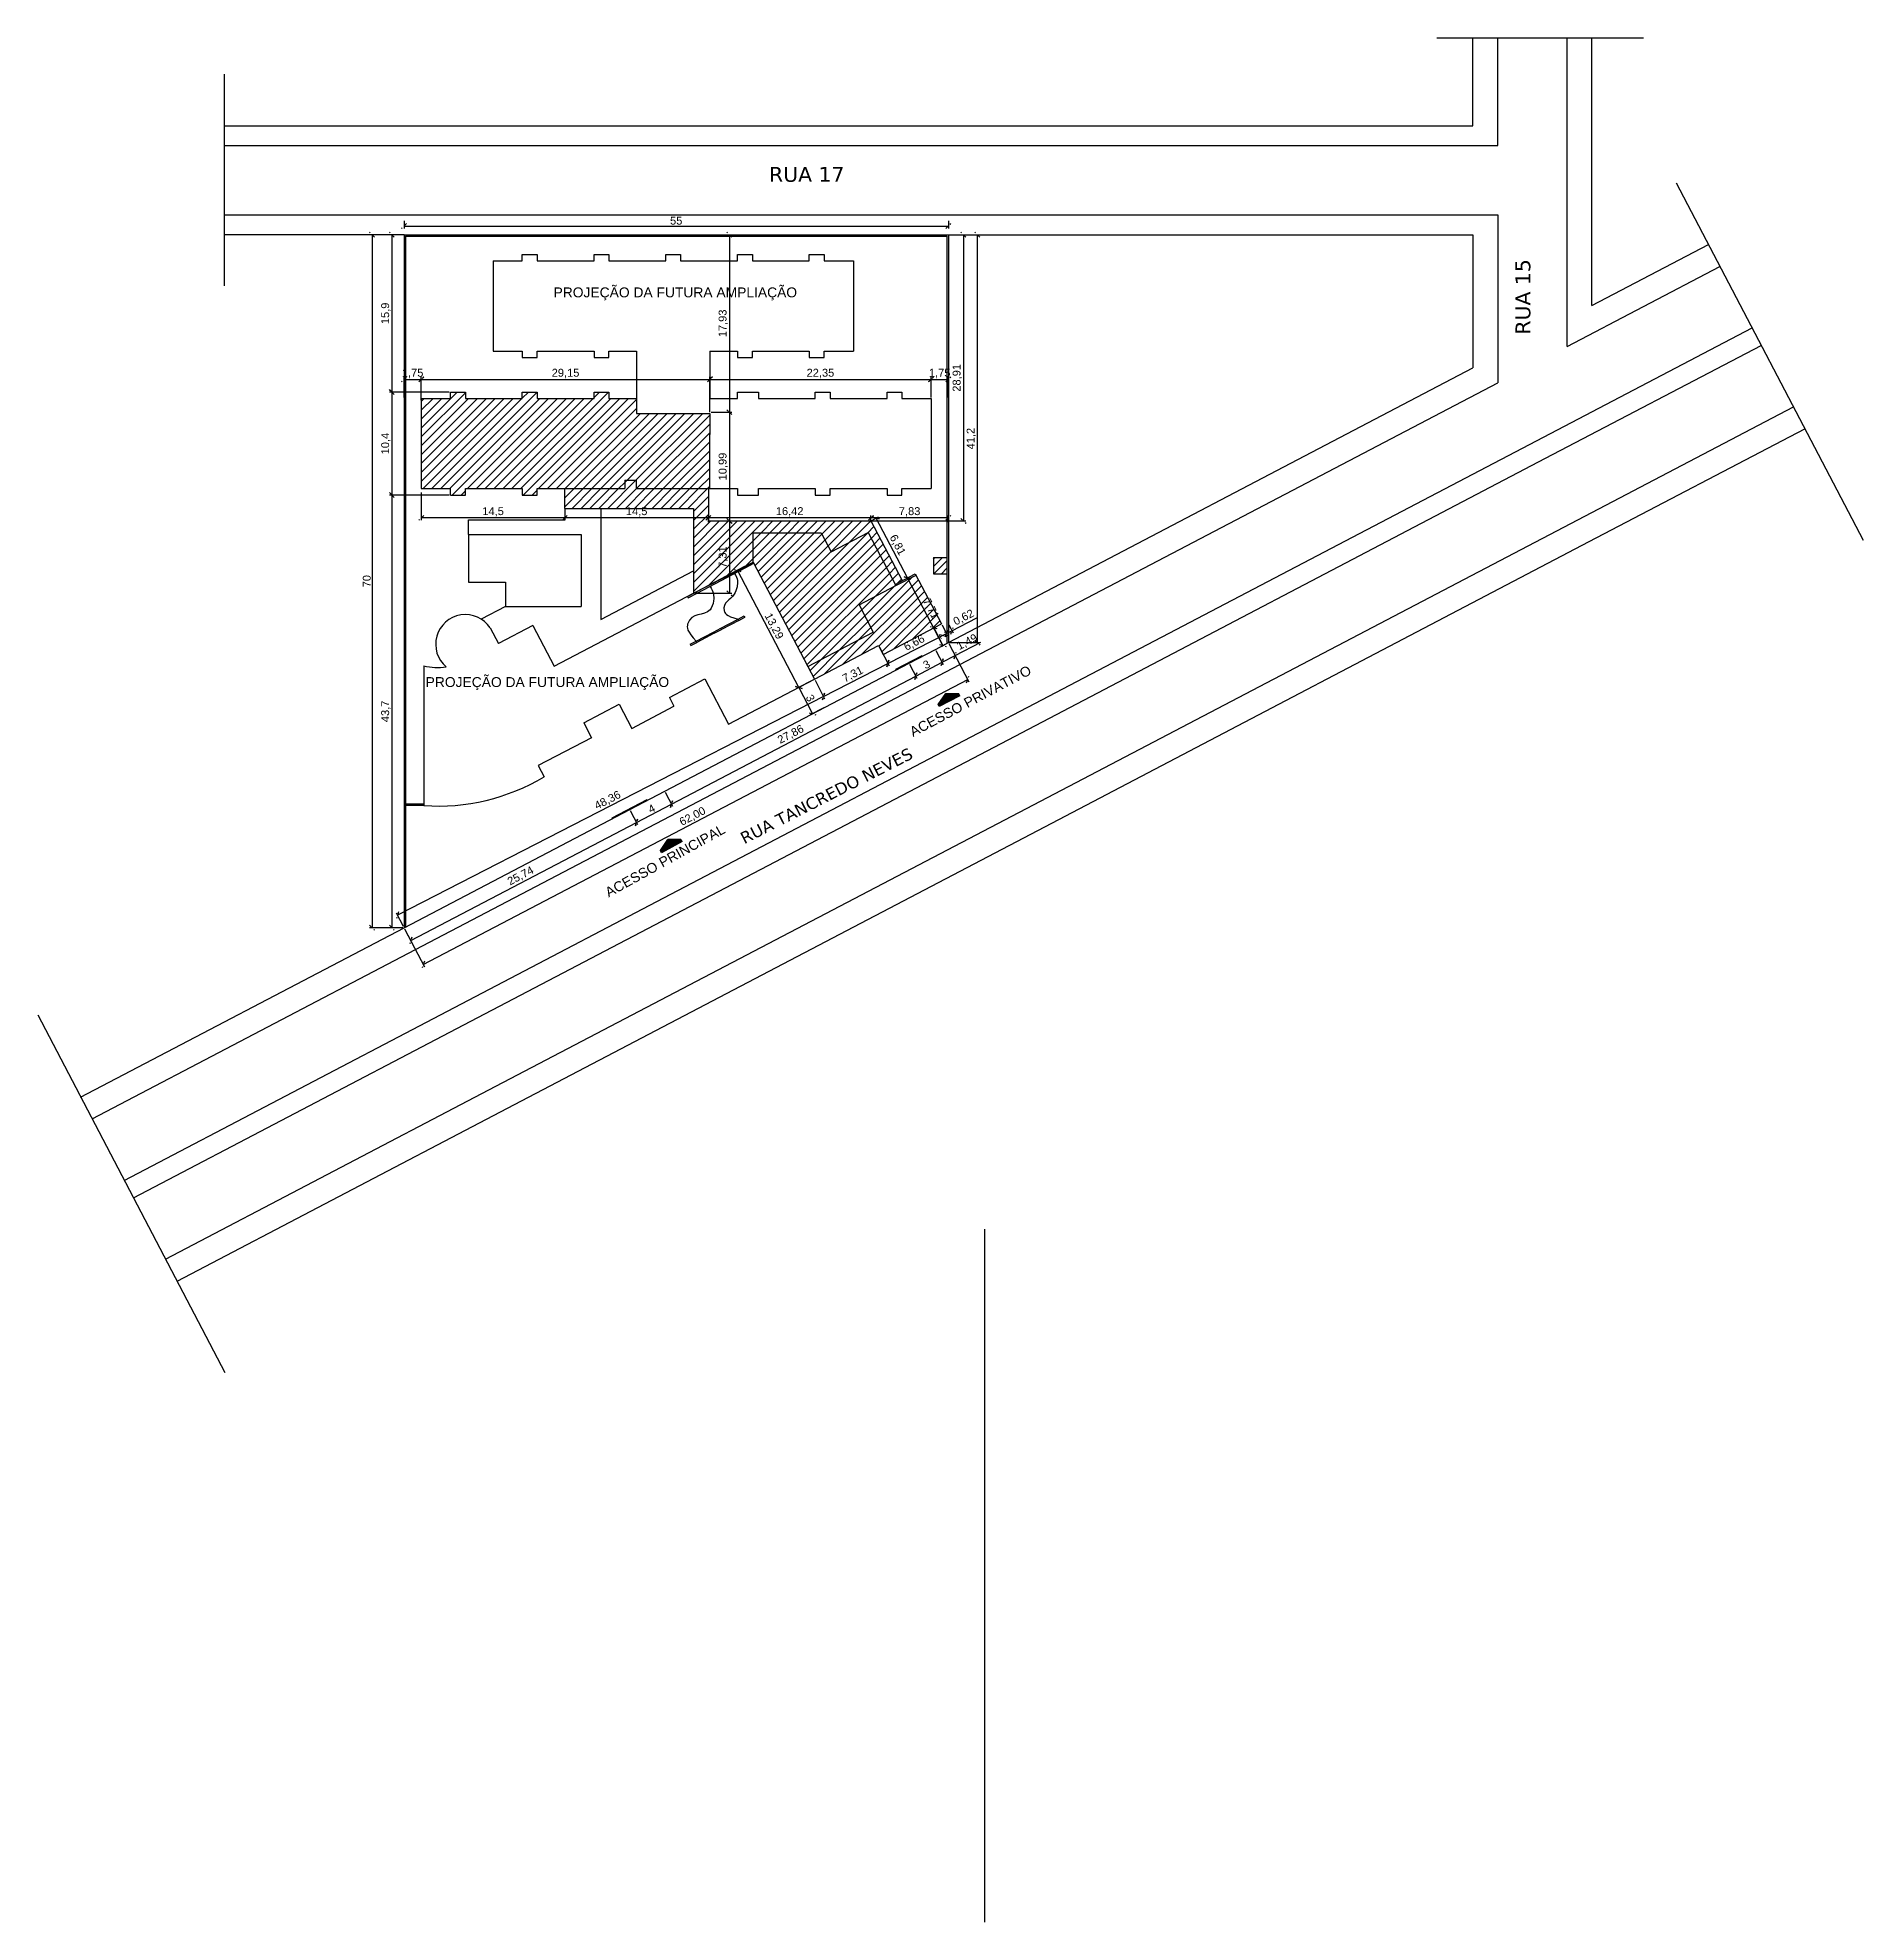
# Model space of a CAD drawing. Header units: millimetres. Extents: x 562 to 1062, y -27 to 300.
# Drawn here: x 578.6 to 763.1, y -26.6 to 163.8 of the extents above; entities that cross this region are included whole.
import ezdxf

# ---------------------------------------------------------------- set-up
doc = ezdxf.new("R2010")
doc.units = ezdxf.units.MM
doc.header["$LTSCALE"] = 0.04
doc.linetypes.add('ACAD_ISO03W100', pattern=[30, 12, -18])
for name, color, linetype in [('01', 1, 'Continuous'), ('02', 2, 'Continuous'), ('05', 5, 'Continuous'), ('1', 1, 'Continuous'), ('BAN', 11, 'Continuous'), ('CALCADA', 4, 'Continuous'), ('esqu', 3, 'Continuous'), ('RUAS', 5, 'Continuous'), ('TEXTO', 2, 'Continuous'), ('TRACEJADO', 7, 'ACAD_ISO03W100'), ('VEGET', 3, 'Continuous')]:
    doc.layers.add(name, color=color, linetype=linetype)
doc.styles.get("Standard").update_dxf_attribs({"font": 'arial.ttf'})
doc.dimstyles.new('ISO-25', dxfattribs={"dimscale": 0.03, "dimtxt": 4, "dimasz": 2.5, "dimexe": 1.25, "dimexo": 0.625, "dimtad": 1, "dimtxsty": 'Standard', "dimblk": 'OBLIQUE', "dimcen": 2.5, "dimadec": 3, "dimazin": 0, "dimtfac": 1, "dimtmove": 0, "dimatfit": 3, "dimldrblk": 'OBLIQUE', "dimfxl": 1, "dimarcsym": 0})

msp = doc.modelspace()

# ---------------------------------------------------------------- texts
at = {"layer": '01', "char_height": 1, "attachment_point": 1}
for s, insert, rotation in [('ACESSO PRIVATIVO', (666.596, 94.049), 28), ('ACESSO PRINCIPAL', (635.832, 77.825), 29)]:
    msp.add_mtext(s, dxfattribs=dict(at, insert=insert, rotation=rotation))
at = {"layer": 'BAN', "char_height": 1, "attachment_point": 1}
for insert in [(630.749, 138.581), (617.825, 99.221)]:
    msp.add_mtext('PROJEÇÃO DA FUTURA AMPLIAÇÃO', dxfattribs=dict(at, insert=insert))
at = {"layer": 'TEXTO', "insert": (652.522, 150.75), "char_height": 1.5, "width": 33.0293, "attachment_point": 1}
msp.add_mtext('{\\fVerdana|b0|i0|c0|p34;RUA 17}', dxfattribs=at)
at = {"layer": 'TEXTO', "width": 33.0293, "attachment_point": 1}
for s, insert, char_height, rotation in [('{\\fVerdana|b0|i0|c0|p34;RUA 15}', (727.931, 133.822), 1.5, 90), ('{\\fVerdana|b0|i0|c0|p34;RUA TANCREDO NEVES}', (649.465, 83.399), 1.2, 27)]:
    msp.add_mtext(s, dxfattribs=dict(at, insert=insert, char_height=char_height, rotation=rotation))

# ---------------------------------------------------------------- blocks, each defined once
blk = doc.blocks.new('_Oblique')
at = {"layer": 'TRACEJADO', "color": 0, "lineweight": -2}
blk.add_line((-0.5, -0.5), (0.5, 0.5), dxfattribs=at)
blk = doc.blocks.new('*D383')
at = {"layer": '01', "color": 0, "lineweight": -2}
for p, q in [((615.64, 145.32), (615.64, 144.53)), ((615.64, 144.78), (670.64, 144.78)), ((670.64, 145.32), (670.64, 144.53))]:
    blk.add_line(p, q, dxfattribs=at)
at = {"layer": 'Defpoints', "color": 0}
for p in [(615.64, 145.44), (670.64, 145.44), (670.64, 144.78)]:
    blk.add_point(p, dxfattribs=at)
at = {"layer": '01', "color": 0, "lineweight": -2, "xscale": 0.5, "yscale": 0.5, "zscale": 0.5, "rotation": 180}
blk.add_blockref('_Oblique', (615.64, 144.78), dxfattribs=at)
at = {"layer": '01', "color": 0, "lineweight": -2, "xscale": 0.5, "yscale": 0.5, "zscale": 0.5}
blk.add_blockref('_Oblique', (670.64, 144.78), dxfattribs=at)
at = {"layer": '01', "color": 0, "insert": (643.14, 145.32), "char_height": 0.8, "attachment_point": 5}
blk.add_mtext('55', dxfattribs=at)
blk = doc.blocks.new('*D384')
at = {"layer": '01', "color": 0, "lineweight": -2}
for p, q in [((615.64, 127.48), (615.64, 129.54)), ((617.39, 127.19), (617.39, 129.54)), ((615.64, 129.29), (617.39, 129.29))]:
    blk.add_line(p, q, dxfattribs=at)
at = {"layer": 'Defpoints', "color": 0}
for p in [(617.39, 129.29), (615.64, 127.36), (617.39, 127.07)]:
    blk.add_point(p, dxfattribs=at)
at = {"layer": '01', "color": 0, "lineweight": -2, "xscale": 0.5, "yscale": 0.5, "zscale": 0.5, "rotation": 180}
blk.add_blockref('_Oblique', (615.64, 129.29), dxfattribs=at)
at = {"layer": '01', "color": 0, "lineweight": -2, "xscale": 0.5, "yscale": 0.5, "zscale": 0.5}
blk.add_blockref('_Oblique', (617.39, 129.29), dxfattribs=at)
at = {"layer": '01', "color": 0, "insert": (616.51, 129.89), "char_height": 0.8, "attachment_point": 5}
blk.add_mtext('1,75', dxfattribs=at)
blk = doc.blocks.new('*D385')
at = {"layer": '01', "color": 0, "lineweight": -2}
for p, q in [((617.39, 127.19), (617.39, 129.54)), ((646.54, 125.98), (646.54, 129.54)), ((617.39, 129.29), (646.54, 129.29))]:
    blk.add_line(p, q, dxfattribs=at)
at = {"layer": 'Defpoints', "color": 0}
for p in [(646.54, 129.29), (617.39, 127.07), (646.54, 125.86)]:
    blk.add_point(p, dxfattribs=at)
at = {"layer": '01', "color": 0, "lineweight": -2, "xscale": 0.5, "yscale": 0.5, "zscale": 0.5, "rotation": 180}
blk.add_blockref('_Oblique', (617.39, 129.29), dxfattribs=at)
at = {"layer": '01', "color": 0, "lineweight": -2, "xscale": 0.5, "yscale": 0.5, "zscale": 0.5}
blk.add_blockref('_Oblique', (646.54, 129.29), dxfattribs=at)
at = {"layer": '01', "color": 0, "insert": (631.96, 129.89), "char_height": 0.8, "attachment_point": 5}
blk.add_mtext('29,15', dxfattribs=at)
blk = doc.blocks.new('*D386')
at = {"layer": '01', "color": 0, "lineweight": -2}
for p, q in [((646.54, 125.98), (646.54, 129.54)), ((668.89, 127.48), (668.89, 129.54)), ((646.54, 129.29), (668.89, 129.29))]:
    blk.add_line(p, q, dxfattribs=at)
at = {"layer": 'Defpoints', "color": 0}
for p in [(668.89, 129.29), (646.54, 125.86), (668.89, 127.36)]:
    blk.add_point(p, dxfattribs=at)
at = {"layer": '01', "color": 0, "lineweight": -2, "xscale": 0.5, "yscale": 0.5, "zscale": 0.5, "rotation": 180}
blk.add_blockref('_Oblique', (646.54, 129.29), dxfattribs=at)
at = {"layer": '01', "color": 0, "lineweight": -2, "xscale": 0.5, "yscale": 0.5, "zscale": 0.5}
blk.add_blockref('_Oblique', (668.89, 129.29), dxfattribs=at)
at = {"layer": '01', "color": 0, "insert": (657.71, 129.89), "char_height": 0.8, "attachment_point": 5}
blk.add_mtext('22,35', dxfattribs=at)
blk = doc.blocks.new('*D387')
at = {"layer": '01', "color": 0, "lineweight": -2}
for p, q in [((668.89, 127.48), (668.89, 129.54)), ((670.64, 127.48), (670.64, 129.54)), ((668.89, 129.29), (670.64, 129.29))]:
    blk.add_line(p, q, dxfattribs=at)
at = {"layer": 'Defpoints', "color": 0}
for p in [(670.64, 129.29), (668.89, 127.36), (670.64, 127.36)]:
    blk.add_point(p, dxfattribs=at)
at = {"layer": '01', "color": 0, "lineweight": -2, "xscale": 0.5, "yscale": 0.5, "zscale": 0.5, "rotation": 180}
blk.add_blockref('_Oblique', (668.89, 129.29), dxfattribs=at)
at = {"layer": '01', "color": 0, "lineweight": -2, "xscale": 0.5, "yscale": 0.5, "zscale": 0.5}
blk.add_blockref('_Oblique', (670.64, 129.29), dxfattribs=at)
at = {"layer": '01', "color": 0, "insert": (669.76, 129.89), "char_height": 0.8, "attachment_point": 5}
blk.add_mtext('1,75', dxfattribs=at)
blk = doc.blocks.new('*D388')
at = {"layer": '01', "color": 0, "lineweight": -2}
for p, q in [((663.67, 102.24), (664.64, 100.36)), ((658.02, 97.25), (664.52, 100.59)), ((657.17, 98.9), (658.13, 97.03))]:
    blk.add_line(p, q, dxfattribs=at)
at = {"layer": 'Defpoints', "color": 0}
for p in [(663.62, 102.35), (657.11, 99.01), (664.52, 100.59)]:
    blk.add_point(p, dxfattribs=at)
at = {"layer": '01', "color": 0, "lineweight": -2, "xscale": 0.5, "yscale": 0.5, "zscale": 0.5}
for p, rotation in [((664.52, 100.59), 27.16633257275111), ((658.02, 97.25), 207.1663325727511)]:
    blk.add_blockref('_Oblique', p, dxfattribs=dict(at, rotation=rotation))
at = {"layer": '01', "color": 0, "insert": (661, 99.46), "char_height": 0.8, "attachment_point": 5, "rotation": 27.1663}
blk.add_mtext('7,31', dxfattribs=at)
blk = doc.blocks.new('*D389')
at = {"layer": '01', "color": 0, "lineweight": -2}
for p, q in [((664.52, 100.59), (670.45, 103.63)), ((670, 104.49), (670.56, 103.4)), ((663.67, 102.24), (664.64, 100.36))]:
    blk.add_line(p, q, dxfattribs=at)
at = {"layer": 'Defpoints', "color": 0}
for p in [(669.94, 104.6), (670.45, 103.63), (663.62, 102.35)]:
    blk.add_point(p, dxfattribs=at)
at = {"layer": '01', "color": 0, "lineweight": -2, "xscale": 0.5, "yscale": 0.5, "zscale": 0.5}
for p, rotation in [((670.45, 103.63), 27.16633257275107), ((664.52, 100.59), 207.166332572751)]:
    blk.add_blockref('_Oblique', p, dxfattribs=dict(at, rotation=rotation))
at = {"layer": '01', "color": 0, "insert": (667.21, 102.65), "char_height": 0.8, "attachment_point": 5, "rotation": 27.1663}
blk.add_mtext('6,66', dxfattribs=at)
blk = doc.blocks.new('*D390')
at = {"layer": '01', "color": 0, "lineweight": -2}
for p, q in [((671, 103.91), (673.5, 105.2)), ((670, 104.49), (670.56, 103.4)), ((670.45, 103.63), (671, 103.91)), ((670.7, 104.49), (671.11, 103.69))]:
    blk.add_line(p, q, dxfattribs=at)
at = {"layer": 'Defpoints', "color": 0}
for p in [(669.94, 104.6), (670.64, 104.6), (671, 103.91)]:
    blk.add_point(p, dxfattribs=at)
at = {"layer": '01', "color": 0, "lineweight": -2, "xscale": 0.5, "yscale": 0.5, "zscale": 0.5}
for p, rotation in [((670.45, 103.63), 207.166332572751), ((671, 103.91), 27.16633257275107)]:
    blk.add_blockref('_Oblique', p, dxfattribs=dict(at, rotation=rotation))
at = {"layer": '01', "color": 0, "insert": (672.2, 105.21), "char_height": 0.8, "attachment_point": 5, "rotation": 27.1663}
blk.add_mtext('0,62', dxfattribs=at)
blk = doc.blocks.new('*D391')
at = {"layer": '01', "color": 0, "lineweight": -2}
for p, q in [((658.02, 97.25), (614.99, 75.17)), ((657.17, 98.9), (658.13, 97.03)), ((615.58, 74.02), (614.88, 75.39))]:
    blk.add_line(p, q, dxfattribs=at)
at = {"layer": 'Defpoints', "color": 0}
for p in [(657.11, 99.01), (614.99, 75.17), (615.64, 73.91)]:
    blk.add_point(p, dxfattribs=at)
at = {"layer": '01', "color": 0, "lineweight": -2, "xscale": 0.5, "yscale": 0.5, "zscale": 0.5}
for p, rotation in [((658.02, 97.25), 27.16633257275105), ((614.99, 75.17), 207.166332572751)]:
    blk.add_blockref('_Oblique', p, dxfattribs=dict(at, rotation=rotation))
at = {"layer": '01', "color": 0, "insert": (636.23, 86.75), "char_height": 0.8, "attachment_point": 5, "rotation": 27.1663}
blk.add_mtext('48,36', dxfattribs=at)
blk = doc.blocks.new('*D392')
at = {"layer": '01', "color": 0, "lineweight": -2}
for p, q in [((670.7, 102.6), (672.71, 98.76)), ((617.59, 70.18), (672.59, 98.98)), ((615.7, 73.8), (617.71, 69.96))]:
    blk.add_line(p, q, dxfattribs=at)
at = {"layer": 'Defpoints', "color": 0}
for p in [(670.64, 102.71), (672.59, 98.98), (615.64, 73.91)]:
    blk.add_point(p, dxfattribs=at)
at = {"layer": '01', "color": 0, "lineweight": -2, "xscale": 0.5, "yscale": 0.5, "zscale": 0.5}
for p, rotation in [((672.59, 98.98), 27.63690272855455), ((617.59, 70.18), 207.6369027285545)]:
    blk.add_blockref('_Oblique', p, dxfattribs=dict(at, rotation=rotation))
at = {"layer": '01', "color": 0, "insert": (644.81, 85.12), "char_height": 0.8, "attachment_point": 5, "rotation": 27.6369}
blk.add_mtext('62,00', dxfattribs=at)
blk = doc.blocks.new('*D393')
at = {"layer": '01', "color": 0, "lineweight": -2}
for p, q in [((662.81, 114.87), (662.81, 115.56)), ((670.64, 115.31), (662.81, 115.31)), ((670.64, 114.87), (670.64, 115.56))]:
    blk.add_line(p, q, dxfattribs=at)
at = {"layer": 'Defpoints', "color": 0}
for p in [(662.81, 115.31), (662.81, 114.74), (670.64, 114.74)]:
    blk.add_point(p, dxfattribs=at)
at = {"layer": '01', "color": 0, "lineweight": -2, "xscale": 0.5, "yscale": 0.5, "zscale": 0.5, "rotation": 180}
blk.add_blockref('_Oblique', (662.81, 115.31), dxfattribs=at)
at = {"layer": '01', "color": 0, "lineweight": -2, "xscale": 0.5, "yscale": 0.5, "zscale": 0.5}
blk.add_blockref('_Oblique', (670.64, 115.31), dxfattribs=at)
at = {"layer": '01', "color": 0, "insert": (666.72, 115.91), "char_height": 0.8, "attachment_point": 5}
blk.add_mtext('7,83', dxfattribs=at)
blk = doc.blocks.new('*D394')
at = {"layer": '01', "color": 0, "lineweight": -2}
for p, q in [((646.39, 114.87), (646.39, 115.56)), ((662.81, 115.31), (646.39, 115.31)), ((662.81, 114.87), (662.81, 115.56))]:
    blk.add_line(p, q, dxfattribs=at)
at = {"layer": 'Defpoints', "color": 0}
for p in [(646.39, 115.31), (646.39, 114.74), (662.81, 114.74)]:
    blk.add_point(p, dxfattribs=at)
at = {"layer": '01', "color": 0, "lineweight": -2, "xscale": 0.5, "yscale": 0.5, "zscale": 0.5, "rotation": 180}
blk.add_blockref('_Oblique', (646.39, 115.31), dxfattribs=at)
at = {"layer": '01', "color": 0, "lineweight": -2, "xscale": 0.5, "yscale": 0.5, "zscale": 0.5}
blk.add_blockref('_Oblique', (662.81, 115.31), dxfattribs=at)
at = {"layer": '01', "color": 0, "insert": (654.6, 115.91), "char_height": 0.8, "attachment_point": 5}
blk.add_mtext('16,42', dxfattribs=at)
blk = doc.blocks.new('*D395')
at = {"layer": '01', "color": 0, "lineweight": -2}
for p, q in [((631.89, 115.88), (631.89, 115.06)), ((646.39, 115.31), (631.89, 115.31)), ((646.39, 114.87), (646.39, 115.56))]:
    blk.add_line(p, q, dxfattribs=at)
at = {"layer": 'Defpoints', "color": 0}
for p in [(631.89, 116), (631.89, 115.31), (646.39, 114.74)]:
    blk.add_point(p, dxfattribs=at)
at = {"layer": '01', "color": 0, "lineweight": -2, "xscale": 0.5, "yscale": 0.5, "zscale": 0.5, "rotation": 180}
blk.add_blockref('_Oblique', (631.89, 115.31), dxfattribs=at)
at = {"layer": '01', "color": 0, "lineweight": -2, "xscale": 0.5, "yscale": 0.5, "zscale": 0.5}
blk.add_blockref('_Oblique', (646.39, 115.31), dxfattribs=at)
at = {"layer": '01', "color": 0, "insert": (639.14, 115.91), "char_height": 0.8, "attachment_point": 5}
blk.add_mtext('14,5', dxfattribs=at)
blk = doc.blocks.new('*D396')
at = {"layer": '01', "color": 0, "lineweight": -2}
for p, q in [((617.39, 117.88), (617.39, 115.06)), ((631.89, 115.31), (617.39, 115.31)), ((631.89, 115.88), (631.89, 115.06))]:
    blk.add_line(p, q, dxfattribs=at)
at = {"layer": 'Defpoints', "color": 0}
for p in [(617.39, 118), (617.39, 115.31), (631.89, 116)]:
    blk.add_point(p, dxfattribs=at)
at = {"layer": '01', "color": 0, "lineweight": -2, "xscale": 0.5, "yscale": 0.5, "zscale": 0.5, "rotation": 180}
blk.add_blockref('_Oblique', (617.39, 115.31), dxfattribs=at)
at = {"layer": '01', "color": 0, "lineweight": -2, "xscale": 0.5, "yscale": 0.5, "zscale": 0.5}
blk.add_blockref('_Oblique', (631.89, 115.31), dxfattribs=at)
at = {"layer": '01', "color": 0, "insert": (624.64, 115.91), "char_height": 0.8, "attachment_point": 5}
blk.add_mtext('14,5', dxfattribs=at)
blk = doc.blocks.new('*D397')
at = {"layer": '01', "color": 0, "lineweight": -2}
for p, q in [((615.51, 143.91), (614.16, 143.91)), ((614.41, 143.91), (614.41, 128.01)), ((620.21, 128.01), (614.16, 128.01))]:
    blk.add_line(p, q, dxfattribs=at)
at = {"layer": 'Defpoints', "color": 0}
for p in [(615.64, 143.91), (614.41, 128.01), (620.34, 128.01)]:
    blk.add_point(p, dxfattribs=at)
at = {"layer": '01', "color": 0, "lineweight": -2, "xscale": 0.5, "yscale": 0.5, "zscale": 0.5}
for p, rotation in [((614.41, 143.91), 90), ((614.41, 128.01), 270)]:
    blk.add_blockref('_Oblique', p, dxfattribs=dict(at, rotation=rotation))
at = {"layer": '01', "color": 0, "insert": (613.81, 135.96), "char_height": 0.8, "attachment_point": 5, "rotation": 90}
blk.add_mtext('15,9', dxfattribs=at)
blk = doc.blocks.new('*D398')
at = {"layer": '01', "color": 0, "lineweight": -2}
for p, q in [((620.21, 128.01), (614.16, 128.01)), ((614.41, 128.01), (614.41, 117.61)), ((620.21, 117.61), (614.16, 117.61))]:
    blk.add_line(p, q, dxfattribs=at)
at = {"layer": 'Defpoints', "color": 0}
for p in [(620.34, 128.01), (614.41, 117.61), (620.34, 117.61)]:
    blk.add_point(p, dxfattribs=at)
at = {"layer": '01', "color": 0, "lineweight": -2, "xscale": 0.5, "yscale": 0.5, "zscale": 0.5}
for p, rotation in [((614.41, 128.01), 90), ((614.41, 117.61), 270)]:
    blk.add_blockref('_Oblique', p, dxfattribs=dict(at, rotation=rotation))
at = {"layer": '01', "color": 0, "insert": (613.81, 122.81), "char_height": 0.8, "attachment_point": 5, "rotation": 90}
blk.add_mtext('10,4', dxfattribs=at)
blk = doc.blocks.new('*D399')
at = {"layer": '01', "color": 0, "lineweight": -2}
for p, q in [((620.21, 117.61), (614.16, 117.61)), ((614.41, 117.61), (614.41, 73.91)), ((615.51, 73.91), (614.16, 73.91))]:
    blk.add_line(p, q, dxfattribs=at)
at = {"layer": 'Defpoints', "color": 0}
for p in [(620.34, 117.61), (614.41, 73.91), (615.64, 73.91)]:
    blk.add_point(p, dxfattribs=at)
at = {"layer": '01', "color": 0, "lineweight": -2, "xscale": 0.5, "yscale": 0.5, "zscale": 0.5}
for p, rotation in [((614.41, 117.61), 90), ((614.41, 73.91), 270)]:
    blk.add_blockref('_Oblique', p, dxfattribs=dict(at, rotation=rotation))
at = {"layer": '01', "color": 0, "insert": (613.81, 95.76), "char_height": 0.8, "attachment_point": 5, "rotation": 90}
blk.add_mtext('43,7', dxfattribs=at)
blk = doc.blocks.new('*D400')
at = {"layer": '01', "color": 0, "lineweight": -2}
for p, q in [((615.39, 143.91), (612.16, 143.91)), ((612.41, 143.91), (612.41, 73.91)), ((615.51, 73.91), (612.16, 73.91))]:
    blk.add_line(p, q, dxfattribs=at)
at = {"layer": 'Defpoints', "color": 0}
for p in [(615.51, 143.91), (612.41, 73.91), (615.64, 73.91)]:
    blk.add_point(p, dxfattribs=at)
at = {"layer": '01', "color": 0, "lineweight": -2, "xscale": 0.5, "yscale": 0.5, "zscale": 0.5}
for p, rotation in [((612.41, 143.91), 90), ((612.41, 73.91), 270)]:
    blk.add_blockref('_Oblique', p, dxfattribs=dict(at, rotation=rotation))
at = {"layer": '01', "color": 0, "insert": (611.88, 108.91), "char_height": 0.8, "attachment_point": 5, "rotation": 90}
blk.add_mtext('70', dxfattribs=at)
blk = doc.blocks.new('*D401')
at = {"layer": '01', "color": 0, "lineweight": -2}
for p, q in [((646.66, 143.91), (648.76, 143.91)), ((648.51, 143.91), (648.51, 125.98)), ((646.66, 125.98), (648.76, 125.98))]:
    blk.add_line(p, q, dxfattribs=at)
at = {"layer": 'Defpoints', "color": 0}
for p in [(646.54, 143.91), (646.54, 125.98), (648.51, 125.98)]:
    blk.add_point(p, dxfattribs=at)
at = {"layer": '01', "color": 0, "lineweight": -2, "xscale": 0.5, "yscale": 0.5, "zscale": 0.5}
for p, rotation in [((648.51, 143.91), 90), ((648.51, 125.98), 270)]:
    blk.add_blockref('_Oblique', p, dxfattribs=dict(at, rotation=rotation))
at = {"layer": '01', "color": 0, "insert": (647.9, 134.95), "char_height": 0.8, "attachment_point": 5, "rotation": 90}
blk.add_mtext('17,93', dxfattribs=at)
blk = doc.blocks.new('*D402')
at = {"layer": '01', "color": 0, "lineweight": -2}
for p, q in [((646.66, 125.98), (648.76, 125.98)), ((648.51, 125.98), (648.51, 115)), ((647.65, 115), (648.76, 115))]:
    blk.add_line(p, q, dxfattribs=at)
at = {"layer": 'Defpoints', "color": 0}
for p in [(646.54, 125.98), (647.53, 115), (648.51, 115)]:
    blk.add_point(p, dxfattribs=at)
at = {"layer": '01', "color": 0, "lineweight": -2, "xscale": 0.5, "yscale": 0.5, "zscale": 0.5}
for p, rotation in [((648.51, 125.98), 90), ((648.51, 115), 270)]:
    blk.add_blockref('_Oblique', p, dxfattribs=dict(at, rotation=rotation))
at = {"layer": '01', "color": 0, "insert": (647.9, 120.49), "char_height": 0.8, "attachment_point": 5, "rotation": 90}
blk.add_mtext('10,99', dxfattribs=at)
blk = doc.blocks.new('*D403')
at = {"layer": '01', "color": 0, "lineweight": -2}
for p, q in [((647.65, 115), (648.76, 115)), ((648.51, 115), (648.51, 107.69)), ((645.01, 107.69), (648.76, 107.69))]:
    blk.add_line(p, q, dxfattribs=at)
at = {"layer": 'Defpoints', "color": 0}
for p in [(647.53, 115), (644.89, 107.69), (648.51, 107.69)]:
    blk.add_point(p, dxfattribs=at)
at = {"layer": '01', "color": 0, "lineweight": -2, "xscale": 0.5, "yscale": 0.5, "zscale": 0.5}
for p, rotation in [((648.51, 115), 90), ((648.51, 107.69), 270)]:
    blk.add_blockref('_Oblique', p, dxfattribs=dict(at, rotation=rotation))
at = {"layer": '01', "color": 0, "insert": (647.9, 111.34), "char_height": 0.8, "attachment_point": 5, "rotation": 90}
blk.add_mtext('7,31', dxfattribs=at)
blk = doc.blocks.new('*D404')
at = {"layer": '01', "color": 0, "lineweight": -2}
for p, q in [((671.14, 143.91), (672.4, 143.91)), ((672.15, 143.91), (672.15, 115)), ((662.92, 115), (672.4, 115))]:
    blk.add_line(p, q, dxfattribs=at)
at = {"layer": 'Defpoints', "color": 0}
for p in [(671.01, 143.91), (662.79, 115), (672.15, 115)]:
    blk.add_point(p, dxfattribs=at)
at = {"layer": '01', "color": 0, "lineweight": -2, "xscale": 0.5, "yscale": 0.5, "zscale": 0.5}
for p, rotation in [((672.15, 143.91), 90), ((672.15, 115), 270)]:
    blk.add_blockref('_Oblique', p, dxfattribs=dict(at, rotation=rotation))
at = {"layer": '01', "color": 0, "insert": (671.54, 129.45), "char_height": 0.8, "attachment_point": 5, "rotation": 90}
blk.add_mtext('28,91', dxfattribs=at)
blk = doc.blocks.new('*D405')
at = {"layer": '01', "color": 0, "lineweight": -2}
for p, q in [((669.74, 143.91), (673.81, 143.91)), ((673.56, 143.91), (673.56, 102.71)), ((670.76, 102.71), (673.81, 102.71))]:
    blk.add_line(p, q, dxfattribs=at)
at = {"layer": 'Defpoints', "color": 0}
for p in [(669.62, 143.91), (670.64, 102.71), (673.56, 102.71)]:
    blk.add_point(p, dxfattribs=at)
at = {"layer": '01', "color": 0, "lineweight": -2, "xscale": 0.5, "yscale": 0.5, "zscale": 0.5}
for p, rotation in [((673.56, 143.91), 90), ((673.56, 102.71), 270)]:
    blk.add_blockref('_Oblique', p, dxfattribs=dict(at, rotation=rotation))
at = {"layer": '01', "color": 0, "insert": (672.96, 123.31), "char_height": 0.8, "attachment_point": 5, "rotation": 90}
blk.add_mtext('41,2', dxfattribs=at)
blk = doc.blocks.new('*D406')
at = {"layer": '01', "color": 0, "lineweight": -2}
for p, q in [((650.84, 110.73), (649.14, 109.84)), ((655.52, 98.18), (649.36, 109.95)), ((657, 98.96), (655.3, 98.06))]:
    blk.add_line(p, q, dxfattribs=at)
at = {"layer": 'Defpoints', "color": 0}
for p in [(650.95, 110.79), (649.36, 109.95), (657.11, 99.01)]:
    blk.add_point(p, dxfattribs=at)
at = {"layer": '01', "color": 0, "lineweight": -2, "xscale": 0.5, "yscale": 0.5, "zscale": 0.5}
for p, rotation in [((649.36, 109.95), 117.6381895532816), ((655.52, 98.18), 297.6381895532816)]:
    blk.add_blockref('_Oblique', p, dxfattribs=dict(at, rotation=rotation))
at = {"layer": '01', "color": 0, "insert": (652.98, 104.35), "char_height": 0.8, "attachment_point": 5, "rotation": 297.6382}
blk.add_mtext('13,29', dxfattribs=at)
blk = doc.blocks.new('*D407')
at = {"layer": '01', "color": 0, "lineweight": -2}
for p, q in [((657, 98.96), (655.3, 98.06)), ((655.52, 98.18), (656.91, 95.52)), ((658.06, 96.12), (656.69, 95.41))]:
    blk.add_line(p, q, dxfattribs=at)
at = {"layer": 'Defpoints', "color": 0}
for p in [(657.11, 99.01), (656.91, 95.52), (658.17, 96.18)]:
    blk.add_point(p, dxfattribs=at)
at = {"layer": '01', "color": 0, "lineweight": -2, "xscale": 0.5, "yscale": 0.5, "zscale": 0.5}
for p, rotation in [((655.52, 98.18), 117.6381895532816), ((656.91, 95.52), 297.6381895532816)]:
    blk.add_blockref('_Oblique', p, dxfattribs=dict(at, rotation=rotation))
at = {"layer": '01', "color": 0, "insert": (656.69, 97.1), "char_height": 0.8, "attachment_point": 5, "rotation": 297.6382}
blk.add_mtext('3', dxfattribs=at)
blk = doc.blocks.new('*D408')
at = {"layer": 'BAN', "color": 0, "lineweight": -2}
for p, q in [((669.04, 104.13), (669.38, 104.31)), ((669.16, 104.19), (670.09, 102.42)), ((669.97, 102.36), (670.31, 102.54))]:
    blk.add_line(p, q, dxfattribs=at)
at = {"layer": 'Defpoints', "color": 0}
for p in [(668.93, 104.07), (669.86, 102.3), (670.09, 102.42)]:
    blk.add_point(p, dxfattribs=at)
at = {"layer": 'BAN', "color": 0, "lineweight": -2, "xscale": 0.5, "yscale": 0.5, "zscale": 0.5}
for p, rotation in [((669.16, 104.19), 117.6381895532813), ((670.09, 102.42), 297.6381895532813)]:
    blk.add_blockref('_Oblique', p, dxfattribs=dict(at, rotation=rotation))
at = {"layer": 'BAN', "color": 0, "insert": (670.13, 103.47), "char_height": 0.8, "attachment_point": 5, "rotation": 297.6382}
blk.add_mtext('2', dxfattribs=at)
blk = doc.blocks.new('*D409')
at = {"layer": '01', "color": 0, "lineweight": -2}
for p, q in [((667.19, 109.6), (666.29, 109.13)), ((670.09, 102.42), (666.51, 109.25)), ((669.97, 102.36), (670.31, 102.54))]:
    blk.add_line(p, q, dxfattribs=at)
at = {"layer": 'Defpoints', "color": 0}
for p in [(666.51, 109.25), (667.3, 109.66), (669.86, 102.3)]:
    blk.add_point(p, dxfattribs=at)
at = {"layer": '01', "color": 0, "lineweight": -2, "xscale": 0.5, "yscale": 0.5, "zscale": 0.5}
for p, rotation in [((666.51, 109.25), 117.6381895532813), ((670.09, 102.42), 297.6381895532813)]:
    blk.add_blockref('_Oblique', p, dxfattribs=dict(at, rotation=rotation))
at = {"layer": '01', "color": 0, "insert": (668.84, 106.12), "char_height": 0.8, "attachment_point": 5, "rotation": 297.6382}
blk.add_mtext('7,71', dxfattribs=at)
blk = doc.blocks.new('*D410')
at = {"layer": '01', "color": 0, "lineweight": -2}
for p, q in [((662.92, 115.05), (663.58, 115.4)), ((666.51, 109.25), (663.35, 115.28)), ((667.19, 109.6), (666.29, 109.13))]:
    blk.add_line(p, q, dxfattribs=at)
at = {"layer": 'Defpoints', "color": 0}
for p in [(662.81, 115), (663.35, 115.28), (667.3, 109.66)]:
    blk.add_point(p, dxfattribs=at)
at = {"layer": '01', "color": 0, "lineweight": -2, "xscale": 0.5, "yscale": 0.5, "zscale": 0.5}
for p, rotation in [((663.35, 115.28), 117.6381895532813), ((666.51, 109.25), 297.6381895532813)]:
    blk.add_blockref('_Oblique', p, dxfattribs=dict(at, rotation=rotation))
at = {"layer": '01', "color": 0, "insert": (665.47, 112.55), "char_height": 0.8, "attachment_point": 5, "rotation": 297.6382}
blk.add_mtext('6,81', dxfattribs=at)
blk = doc.blocks.new('*D452')
at = {"layer": '01', "color": 0, "lineweight": -2}
for p, q in [((638.5, 85.74), (639.24, 84.33)), ((616.32, 72.61), (639.12, 84.55)), ((615.7, 73.8), (616.44, 72.39))]:
    blk.add_line(p, q, dxfattribs=at)
at = {"layer": 'Defpoints', "color": 0}
for p in [(638.44, 85.85), (639.12, 84.55), (615.64, 73.91)]:
    blk.add_point(p, dxfattribs=at)
at = {"layer": '01', "color": 0, "lineweight": -2, "xscale": 0.5, "yscale": 0.5, "zscale": 0.5}
for p, rotation in [((639.12, 84.55), 27.63818955328074), ((616.32, 72.61), 207.6381895532808)]:
    blk.add_blockref('_Oblique', p, dxfattribs=dict(at, rotation=rotation))
at = {"layer": '01', "color": 0, "insert": (627.44, 79.11), "char_height": 0.8, "attachment_point": 5, "rotation": 27.6382}
blk.add_mtext('25,74', dxfattribs=at)
blk = doc.blocks.new('*D453')
at = {"layer": '01', "color": 0, "lineweight": -2}
for p, q in [((642.04, 87.59), (642.78, 86.18)), ((638.5, 85.74), (639.24, 84.33)), ((639.12, 84.55), (642.67, 86.4))]:
    blk.add_line(p, q, dxfattribs=at)
at = {"layer": 'Defpoints', "color": 0}
for p in [(641.98, 87.71), (638.44, 85.85), (642.67, 86.4)]:
    blk.add_point(p, dxfattribs=at)
at = {"layer": '01', "color": 0, "lineweight": -2, "xscale": 0.5, "yscale": 0.5, "zscale": 0.5}
for p, rotation in [((642.67, 86.4), 27.63818955328079), ((639.12, 84.55), 207.6381895532808)]:
    blk.add_blockref('_Oblique', p, dxfattribs=dict(at, rotation=rotation))
at = {"layer": '01', "color": 0, "insert": (640.65, 85.94), "char_height": 0.8, "attachment_point": 5, "rotation": 27.6382}
blk.add_mtext('4', dxfattribs=at)
blk = doc.blocks.new('*D454')
at = {"layer": '01', "color": 0, "lineweight": -2}
for p, q in [((642.67, 86.4), (667.35, 99.33)), ((666.72, 100.52), (667.46, 99.1)), ((642.04, 87.59), (642.78, 86.18))]:
    blk.add_line(p, q, dxfattribs=at)
at = {"layer": 'Defpoints', "color": 0}
for p in [(666.66, 100.63), (667.35, 99.33), (641.98, 87.71)]:
    blk.add_point(p, dxfattribs=at)
at = {"layer": '01', "color": 0, "lineweight": -2, "xscale": 0.5, "yscale": 0.5, "zscale": 0.5}
for p, rotation in [((667.35, 99.33), 27.63818955328079), ((642.67, 86.4), 207.6381895532808)]:
    blk.add_blockref('_Oblique', p, dxfattribs=dict(at, rotation=rotation))
at = {"layer": '01', "color": 0, "insert": (654.73, 93.4), "char_height": 0.8, "attachment_point": 5, "rotation": 27.6382}
blk.add_mtext('27,86', dxfattribs=at)
blk = doc.blocks.new('*D455')
at = {"layer": '01', "color": 0, "lineweight": -2}
for p, q in [((669.38, 101.91), (670.12, 100.5)), ((666.72, 100.52), (667.46, 99.1)), ((667.35, 99.33), (670, 100.72))]:
    blk.add_line(p, q, dxfattribs=at)
at = {"layer": 'Defpoints', "color": 0}
for p in [(669.32, 102.02), (666.66, 100.63), (670, 100.72)]:
    blk.add_point(p, dxfattribs=at)
at = {"layer": '01', "color": 0, "lineweight": -2, "xscale": 0.5, "yscale": 0.5, "zscale": 0.5}
for p, rotation in [((670, 100.72), 27.63818955328079), ((667.35, 99.33), 207.6381895532808)]:
    blk.add_blockref('_Oblique', p, dxfattribs=dict(at, rotation=rotation))
at = {"layer": '01', "color": 0, "insert": (668.43, 100.49), "char_height": 0.8, "attachment_point": 5, "rotation": 27.6382}
blk.add_mtext('3', dxfattribs=at)
blk = doc.blocks.new('*D456')
at = {"layer": '01', "color": 0, "lineweight": -2}
for p, q in [((669.38, 101.91), (670.12, 100.5)), ((670, 100.72), (671.32, 101.41)), ((670.7, 102.6), (671.44, 101.19)), ((671.32, 101.41), (673.9, 102.76))]:
    blk.add_line(p, q, dxfattribs=at)
at = {"layer": 'Defpoints', "color": 0}
for p in [(669.32, 102.02), (670.64, 102.71), (671.32, 101.41)]:
    blk.add_point(p, dxfattribs=at)
at = {"layer": '01', "color": 0, "lineweight": -2, "xscale": 0.5, "yscale": 0.5, "zscale": 0.5}
for p, rotation in [((670, 100.72), 207.6381895532808), ((671.32, 101.41), 27.63818955328079)]:
    blk.add_blockref('_Oblique', p, dxfattribs=dict(at, rotation=rotation))
at = {"layer": '01', "color": 0, "insert": (672.55, 102.73), "char_height": 0.8, "attachment_point": 5, "rotation": 27.6382}
blk.add_mtext('1,49', dxfattribs=at)

# ---------------------------------------------------------------- dimensions: what is measured, and where the dimension line sits
at = {"layer": '01'}
for base, p1, p2, picture, middle in [((670.639, 144.784), (615.639, 145.444), (670.639, 145.444), '*D383', (643.139, 145.315)), ((646.539, 129.287), (617.389, 127.067), (646.539, 125.86), '*D385', (631.964, 129.893)), ((668.889, 129.287), (646.539, 125.86), (668.889, 127.36), '*D386', (657.714, 129.893)), ((617.389, 115.305), (631.889, 116.005), (617.389, 118.005), '*D396', (624.639, 115.911)), ((631.889, 115.305), (646.389, 114.741), (631.889, 116.005), '*D395', (639.139, 115.911)), ((646.389, 115.305), (662.809, 114.741), (646.389, 114.741), '*D394', (654.599, 115.911))]:
    dim = msp.add_linear_dim(base=base, p1=p1, p2=p2, dimstyle='ISO-25', override={"dimscale": 0.2}, dxfattribs=at)
    dim.commit()
    dim.dimension.update_dxf_attribs({"geometry": picture, "text_midpoint": middle})
dim = msp.add_linear_dim(base=(612.41, 73.91), p1=(615.514, 143.91), p2=(615.639, 73.91), angle=90, dimstyle='ISO-25', override={"dimscale": 0.2}, dxfattribs=at)
dim.commit()
dim.dimension.update_dxf_attribs({"geometry": '*D400', "text_midpoint": (612.41, 108.91), "dimtype": 160})
for base, p1, p2, angle, picture, middle in [((614.415, 128.01), (615.639, 143.91), (620.339, 128.01), 90, '*D397', (613.809, 135.96)), ((648.508270763, 125.984669649), (646.538863735, 143.909669649), (646.538863735, 125.984669649), 90, '*D401', (647.90250678, 134.947169649)), ((672.148, 114.996), (671.013, 143.91), (662.792, 114.996), 90, '*D404', (671.543, 129.453)), ((673.563, 102.71), (669.615, 143.91), (670.639, 102.71), 90, '*D405', (672.957, 123.31)), ((614.415, 117.61), (620.339, 128.01), (620.339, 117.61), 90, '*D398', (613.809, 122.81)), ((648.508, 114.996), (646.539, 125.985), (647.526, 114.996), 90, '*D402', (647.903, 120.491)), ((614.415, 73.91), (620.339, 117.61), (615.639, 73.91), 90, '*D399', (613.809, 95.76)), ((648.508, 107.689), (647.526, 114.996), (644.889, 107.689), 90, '*D403', (647.903, 111.343)), ((663.355, 115.282), (667.298, 109.659), (662.809, 114.996), 117.63819, '*D410', (665.471, 112.546)), ((649.357, 109.953), (657.115, 99.014), (650.95, 110.788), 117.63819, '*D406', (652.976, 104.348)), ((666.514, 109.249), (669.859, 102.301), (667.298, 109.659), 117.63819, '*D409', (668.838, 106.116)), ((670.996, 103.908), (669.945, 104.604), (670.639, 104.604), 207.16633, '*D390', (672.196, 105.205)), ((670.446, 103.626), (663.617, 102.351), (669.945, 104.604), 207.16633, '*D389', (667.208, 102.645)), ((671.321, 101.407), (669.322, 102.02), (670.639, 102.71), 207.63819, '*D456', (672.552, 102.735)), ((670.005, 100.717), (666.664, 100.629), (669.322, 102.02), 207.63819, '*D455', (668.428, 100.494)), ((614.993, 75.168), (657.115, 99.014), (615.639, 73.91), 207.16633, '*D391', (636.23, 86.748)), ((667.347, 99.325), (641.985, 87.705), (666.664, 100.629), 207.63819, '*D454', (654.726, 93.4)), ((656.914, 95.523), (657.115, 99.014), (658.172, 96.181), 117.63819, '*D407', (656.691, 97.099)), ((642.667, 86.402), (638.441, 85.85), (641.985, 87.705), 207.63819, '*D453', (640.652, 85.939))]:
    dim = msp.add_linear_dim(base=base, p1=p1, p2=p2, angle=angle, dimstyle='ISO-25', override={"dimscale": 0.2}, dxfattribs=at)
    dim.commit()
    dim.dimension.update_dxf_attribs({"geometry": picture, "text_midpoint": middle})
for base, p1, p2, picture, middle in [((617.389, 129.287), (615.639, 127.36), (617.389, 127.067), '*D384', (616.514, 129.287)), ((670.639, 129.287), (668.889, 127.36), (670.639, 127.36), '*D387', (669.764, 129.287)), ((662.809, 115.305), (670.639, 114.741), (662.809, 114.741), '*D393', (666.724, 115.305))]:
    dim = msp.add_linear_dim(base=base, p1=p1, p2=p2, dimstyle='ISO-25', override={"dimscale": 0.2}, dxfattribs=at)
    dim.commit()
    dim.dimension.update_dxf_attribs({"geometry": picture, "text_midpoint": middle, "dimtype": 160})
dim = msp.add_aligned_dim(p1=(615.638, 73.911), p2=(670.639, 102.71), distance=-4.206, text='62,00', dimstyle='ISO-25', override={"dimscale": 0.2}, dxfattribs=at)
dim.commit()
dim.dimension.update_dxf_attribs({"geometry": '*D392', "text_midpoint": (644.809, 85.121)})
for p1, p2, distance, picture, middle in [((657.115, 99.014), (663.617, 102.351), -1.984, '*D388', (660.995, 99.457)), ((615.639, 73.91), (638.441, 85.85), -1.471, '*D452', (627.441, 79.113))]:
    dim = msp.add_aligned_dim(p1=p1, p2=p2, distance=distance, dimstyle='ISO-25', override={"dimscale": 0.2}, dxfattribs=at)
    dim.commit()
    dim.dimension.update_dxf_attribs({"geometry": picture, "text_midpoint": middle})
at = {"layer": 'BAN'}
dim = msp.add_linear_dim(base=(670.089, 102.422), p1=(668.931, 104.073), p2=(669.859, 102.301), angle=297.63819, dimstyle='ISO-25', override={"dimscale": 0.2}, dxfattribs=at)
dim.commit()
dim.dimension.update_dxf_attribs({"geometry": '*D408', "text_midpoint": (669.668, 103.227), "dimtype": 161})

# ---------------------------------------------------------------- hatches: boundary and pattern name
at = {"layer": '01'}
for points in [[(671.806, 97.33), (671.694, 97.547), (670.364, 97.565), (669.61, 96.468), (669.722, 96.252)], [(643.726, 82.604), (643.61, 82.819), (642.279, 82.811), (641.548, 81.699), (641.664, 81.484)]]:
    msp.add_hatch(color=256, dxfattribs=at).paths.add_polyline_path(points)
at = {"layer": '02'}
h = msp.add_hatch(dxfattribs=at)
h.set_pattern_fill('ANSI31', color=256, scale=0.17, style=0)
h.paths.add_polyline_path([(670.489, 111.289), (669.139, 111.289), (669.139, 109.659), (670.489, 109.659)])
at = {"layer": 'CALCADA'}
h = msp.add_hatch(dxfattribs=at)
h.set_pattern_fill('ANSI31', color=256, scale=0.2, style=0)
h.paths.add_polyline_path([(637.939, 118.26), (637.939, 119.11), (639.139, 119.11), (639.139, 118.26), (646.539, 118.26), (646.539, 123.71), (646.539, 125.86), (639.139, 125.86), (639.139, 127.36), (636.339, 127.36), (636.339, 128.01), (634.839, 128.01), (634.839, 127.36), (629.089, 127.36), (629.089, 128.01), (627.589, 128.01), (627.589, 127.36), (621.839, 127.36), (621.839, 128.01), (620.339, 128.01), (620.339, 127.36), (617.389, 127.36), (617.389, 118.26), (620.339, 118.26), (620.339, 117.61), (621.839, 117.61), (621.839, 118.26), (627.589, 118.26), (627.589, 117.61), (629.089, 117.61), (629.089, 118.26)])
h = msp.add_hatch(dxfattribs=at)
h.set_pattern_fill('ANSI31', color=256, scale=0.2, style=0)
h.paths.add_polyline_path([(658.802, 111.87), (657.794, 113.796), (650.919, 113.796), (650.919, 110.846), (656.439, 100.304), (663.047, 103.764), (661.609, 106.511), (665.33, 108.459), (662.523, 113.819)])
at = {"layer": 'esqu'}
h = msp.add_hatch(dxfattribs=at)
h.set_pattern_fill('ANSI31', color=256, scale=0.2, style=0)
h.paths.add_polyline_path([(644.889, 116.26), (644.889, 107.689), (650.95, 110.788), (650.919, 110.846), (650.919, 113.796), (657.794, 113.796), (658.802, 111.87), (662.523, 113.819), (665.26, 108.592), (665.969, 108.963), (662.809, 114.996), (646.389, 114.996), (646.389, 118.26), (639.139, 118.26), (639.139, 119.11), (637.939, 119.11), (637.939, 118.26), (631.889, 118.26), (631.889, 116.26)])
h.paths.add_polyline_path([(663.047, 103.764), (656.439, 100.304), (657.115, 99.014), (663.59, 102.405), (664.053, 101.519), (669.945, 104.604), (667.367, 109.526), (665.33, 108.459), (661.609, 106.511)])

# ---------------------------------------------------------------- linework, layer by layer
at = {"layer": '01'}
for p, q in [((719.999, 163.806), (740.872, 163.806)), ((597.455, 160.107), (597.455, 138.745)), ((744.165, 149.149), (763.074, 113.039)), ((615.789, 143.76), (615.789, 73.988)), ((615.789, 143.76), (670.489, 143.76)), ((670.489, 143.76), (670.489, 102.71)), ((669.61, 96.468), (670.364, 97.565)), ((671.806, 97.33), (669.722, 96.252)), ((671.694, 97.547), (670.364, 97.565)), ((671.806, 97.33), (671.694, 97.547)), ((669.722, 96.252), (669.61, 96.468)), ((641.548, 81.699), (642.279, 82.811)), ((643.726, 82.604), (641.664, 81.484)), ((643.61, 82.819), (642.279, 82.811)), ((643.726, 82.604), (643.61, 82.819)), ((641.664, 81.484), (641.548, 81.699)), ((578.63, 65.096), (597.539, 28.986))]:
    msp.add_line(p, q, dxfattribs=at)
at = {"layer": '02'}
for p, q in [((650.033, 110.383), (650.919, 110.846)), ((650.103, 110.25), (650.989, 110.714)), ((669.139, 111.289), (670.489, 111.289)), ((669.139, 111.289), (669.139, 109.659)), ((669.139, 109.659), (670.489, 109.659)), ((644.289, 107.375), (645.175, 107.838)), ((644.289, 107.375), (644.358, 107.242)), ((644.358, 107.242), (645.244, 107.706)), ((649.392, 105.08), (650.012, 105.405)), ((649.392, 105.08), (649.462, 104.947)), ((649.462, 104.947), (650.082, 105.272)), ((650.012, 105.405), (650.082, 105.272)), ((644.544, 102.542), (645.164, 102.866)), ((645.164, 102.866), (645.234, 102.733)), ((646.903, 103.777), (647.653, 104.17)), ((646.903, 103.777), (646.973, 103.644)), ((646.973, 103.644), (647.723, 104.037)), ((647.653, 104.17), (647.723, 104.037)), ((644.544, 102.542), (644.608, 102.42)), ((644.614, 102.409), (645.234, 102.733))]:
    msp.add_line(p, q, dxfattribs=at)
at = {"layer": '02', "extrusion": (0, 0, -1)}
for p, q in [((650.033, 110.383), (645.175, 107.838)), ((645.244, 107.706), (650.103, 110.25)), ((650.103, 110.25), (650.033, 110.383)), ((645.244, 107.706), (645.175, 107.838)), ((647.653, 104.17), (649.392, 105.08)), ((649.462, 104.947), (647.723, 104.037)), ((645.164, 102.866), (646.903, 103.777)), ((646.973, 103.644), (645.234, 102.733))]:
    msp.add_line(p, q, dxfattribs=at)
msp.add_lwpolyline([(-665.308, 99.986), (-665.322, 99.959), (-667.979, 101.351), (-667.965, 101.377)], close=True, dxfattribs=at)
at = {"layer": '02'}
msp.add_lwpolyline([(636.655, 84.948), (640.199, 86.804), (640.185, 86.831), (636.641, 84.975)], close=True, dxfattribs=at)
for points in [[(649.041, 109.669), (649.4, 109.19), (649.323, 108.314), (648.863, 107.044), (647.632, 106.753), (648.122, 105.428), (649.392, 105.08)], [(646.565, 108.381), (646.924, 107.901), (647.008, 106.969), (646.376, 105.154), (644.308, 105.971), (644.184, 103.833), (645.164, 102.866)]]:
    msp.add_open_spline(points, degree=3, knots=[0.002109, 0.002109, 0.002109, 0.002109, 0.7887936, 1.4482202, 3.522511, 4.0474919, 4.0474919, 4.0474919, 4.0474919], dxfattribs=at)
at = {"layer": '05'}
for p, q in [((615.639, 143.91), (615.639, 73.91)), ((674.302, 43.449), (674.302, -26.551))]:
    msp.add_line(p, q, dxfattribs=at)
at = {"layer": '1', "extrusion": (0, 0, -1)}
msp.add_line((666.664, 100.629), (669.322, 102.02), dxfattribs=at)
at = {"layer": '1'}
msp.add_line((638.441, 85.85), (641.985, 87.705), dxfattribs=at)
at = {"layer": 'BAN'}
for p, q in [((624.639, 141.26), (627.589, 141.26)), ((624.639, 141.26), (624.639, 132.16)), ((627.589, 141.26), (627.589, 141.91)), ((627.589, 141.91), (629.089, 141.91)), ((629.089, 141.91), (629.089, 141.26)), ((629.089, 141.26), (634.839, 141.26)), ((634.839, 141.26), (634.839, 141.91)), ((634.839, 141.91), (636.339, 141.91)), ((636.339, 141.91), (636.339, 141.26)), ((636.339, 141.26), (642.089, 141.26)), ((642.089, 141.91), (643.589, 141.91)), ((642.089, 141.26), (642.089, 141.91)), ((643.589, 141.91), (643.589, 141.26)), ((643.589, 141.26), (649.339, 141.26)), ((649.339, 141.26), (649.339, 141.91)), ((649.339, 141.91), (650.839, 141.91)), ((650.839, 141.91), (650.839, 141.26)), ((650.839, 141.26), (656.589, 141.26)), ((656.589, 141.91), (658.089, 141.91)), ((656.589, 141.26), (656.589, 141.91)), ((658.089, 141.91), (658.089, 141.26)), ((658.089, 141.26), (661.039, 141.26)), ((661.039, 141.26), (661.039, 132.16)), ((624.639, 132.16), (627.589, 132.16)), ((627.589, 132.16), (627.589, 131.51)), ((627.589, 131.51), (629.089, 131.51)), ((629.089, 131.51), (629.089, 132.16)), ((629.089, 132.16), (634.839, 132.16)), ((634.839, 132.16), (634.839, 131.51)), ((634.839, 131.51), (636.339, 131.51)), ((636.339, 132.16), (639.139, 132.16)), ((636.339, 131.51), (636.339, 132.16)), ((639.139, 132.16), (639.139, 127.36)), ((646.539, 132.16), (646.539, 127.36)), ((646.539, 132.16), (649.339, 132.16)), ((649.339, 132.16), (649.339, 131.51)), ((649.339, 131.51), (650.839, 131.51)), ((650.839, 131.51), (650.839, 132.16)), ((650.839, 132.16), (656.589, 132.16)), ((656.589, 132.16), (656.589, 131.51)), ((656.589, 131.51), (658.089, 131.51)), ((658.089, 131.51), (658.089, 132.16)), ((658.089, 132.16), (661.039, 132.16)), ((649.339, 127.36), (649.339, 128.01)), ((649.339, 128.01), (651.439, 128.01)), ((651.439, 128.01), (651.439, 127.36)), ((657.189, 127.36), (657.189, 128.01)), ((657.189, 128.01), (658.689, 128.01)), ((658.689, 128.01), (658.689, 127.36)), ((664.439, 127.36), (664.439, 128.01)), ((664.439, 128.01), (665.939, 128.01)), ((665.939, 128.01), (665.939, 127.36)), ((646.539, 127.36), (649.339, 127.36)), ((651.439, 127.36), (657.189, 127.36)), ((658.689, 127.36), (664.439, 127.36)), ((665.939, 127.36), (668.889, 127.36)), ((668.889, 127.36), (668.889, 118.26)), ((646.539, 118.26), (649.339, 118.26)), ((649.339, 118.26), (649.339, 117.61)), ((651.439, 117.61), (651.439, 118.26)), ((651.439, 118.26), (657.189, 118.26)), ((657.189, 118.26), (657.189, 117.61)), ((658.689, 117.61), (658.689, 118.26)), ((658.689, 118.26), (664.439, 118.26)), ((664.439, 118.26), (664.439, 117.61)), ((665.939, 118.26), (668.889, 118.26)), ((665.939, 117.61), (665.939, 118.26)), ((631.889, 116.26), (631.889, 115.11)), ((635.539, 116.26), (635.539, 105.05)), ((649.339, 117.61), (651.439, 117.61)), ((657.189, 117.61), (658.689, 117.61)), ((664.439, 117.61), (665.939, 117.61)), ((622.139, 113.61), (622.139, 115.11)), ((622.139, 115.11), (631.889, 115.11)), ((622.139, 113.61), (622.139, 108.81)), ((622.139, 113.61), (633.539, 113.61)), ((633.539, 113.61), (633.539, 106.36)), ((622.139, 108.81), (625.889, 108.81)), ((625.889, 108.81), (625.889, 106.36)), ((635.539, 105.05), (644.889, 109.946)), ((630.809, 100.316), (644.889, 107.689)), ((625.889, 106.36), (623.435, 105.075)), ((625.889, 106.36), (633.539, 106.36)), ((624.344, 104.184), (625.17, 102.608)), ((628.654, 104.432), (625.17, 102.608)), ((628.654, 104.432), (630.809, 100.316)), ((617.639, 100.347), (617.639, 86.245)), ((642.453, 97.157), (646.041, 99.036)), ((646.041, 99.036), (648.433, 94.468)), ((648.433, 94.468), (657.115, 99.014)), ((617.639, 97.666), (617.639, 88.188)), ((642.453, 97.157), (642.917, 96.271)), ((633.801, 94.602), (637.389, 96.481)), ((637.389, 96.481), (638.665, 94.045)), ((638.665, 94.045), (642.917, 96.271)), ((633.801, 94.602), (634.589, 93.098)), ((634.589, 93.098), (629.205, 90.278)), ((629.205, 90.278), (629.795, 89.151)), ((617.639, 86.395), (615.639, 86.395)), ((617.639, 86.245), (615.639, 86.245))]:
    msp.add_line(p, q, dxfattribs=at)
for centre, radius, start, end in [((621.838, 102.537), 2.999, 33.31407, 229.829), ((619.076, 107.109), 6.914, 258.00353, 276.8777), ((619.076, 107.109), 20.914, 266.06003, 300.83343)]:
    msp.add_arc(centre, radius, start, end, dxfattribs=at)
at = {"layer": 'CALCADA'}
for p, q in [((726.139, 152.91), (726.139, 163.806)), ((733.139, 132.615), (733.139, 163.806)), ((597.455, 152.91), (670.639, 152.91)), ((670.639, 152.91), (726.139, 152.91)), ((597.455, 145.91), (670.639, 145.91)), ((670.639, 145.91), (726.139, 145.91)), ((726.139, 145.91), (726.139, 128.949)), ((733.139, 132.615), (748.587, 140.704)), ((730.046, 123.094), (751.834, 134.503)), ((730.974, 121.322), (752.762, 132.731)), ((620.339, 127.36), (620.339, 128.01)), ((620.339, 128.01), (621.839, 128.01)), ((621.839, 128.01), (621.839, 127.36)), ((627.589, 127.36), (627.589, 128.01)), ((627.589, 128.01), (629.089, 128.01)), ((629.089, 128.01), (629.089, 127.36)), ((634.839, 127.36), (634.839, 128.01)), ((634.839, 128.01), (636.339, 128.01)), ((636.339, 128.01), (636.339, 127.36)), ((671.799, 100.495), (726.139, 128.949)), ((617.389, 127.36), (620.339, 127.36)), ((617.389, 127.36), (617.389, 118.26)), ((621.839, 127.36), (627.589, 127.36)), ((629.089, 127.36), (634.839, 127.36)), ((636.339, 127.36), (639.139, 127.36)), ((639.139, 127.36), (639.139, 125.86)), ((639.139, 125.86), (646.539, 125.86)), ((646.539, 125.86), (646.539, 123.71)), ((734.221, 115.121), (756.009, 126.53)), ((646.539, 118.26), (646.539, 123.71)), ((675.046, 94.294), (730.046, 123.094)), ((675.974, 92.522), (730.974, 121.322)), ((617.389, 118.26), (620.339, 118.26)), ((620.339, 117.61), (620.339, 118.26)), ((621.839, 118.26), (627.589, 118.26)), ((621.839, 117.61), (621.839, 118.26)), ((627.589, 118.26), (627.589, 117.61)), ((629.089, 117.61), (629.089, 118.26)), ((629.089, 118.26), (637.939, 118.26)), ((637.939, 119.11), (637.939, 118.26)), ((637.939, 119.11), (639.139, 119.11)), ((639.139, 118.26), (639.139, 119.11)), ((639.139, 118.26), (646.539, 118.26)), ((620.339, 117.61), (621.839, 117.61)), ((627.589, 117.61), (629.089, 117.61)), ((679.221, 86.321), (734.221, 115.121)), ((650.919, 113.796), (657.794, 113.796)), ((650.919, 110.846), (650.919, 113.796)), ((657.794, 113.796), (658.802, 111.87)), ((658.802, 111.87), (662.523, 113.819)), ((662.523, 113.819), (665.33, 108.459)), ((650.919, 110.846), (656.439, 100.304)), ((665.26, 108.592), (667.298, 109.659)), ((665.33, 108.459), (667.367, 109.526)), ((661.609, 106.511), (665.33, 108.459)), ((661.609, 106.511), (663.047, 103.764)), ((656.439, 100.304), (663.047, 103.764)), ((616.799, 71.695), (671.799, 100.495)), ((620.046, 65.494), (675.046, 94.294)), ((620.974, 63.722), (675.974, 92.522)), ((624.221, 57.521), (679.221, 86.321)), ((584.132, 54.589), (616.799, 71.695)), ((587.379, 48.388), (620.046, 65.494)), ((588.307, 46.616), (620.974, 63.722)), ((591.554, 40.415), (624.221, 57.521))]:
    msp.add_line(p, q, dxfattribs=at)
at = {"layer": 'esqu'}
msp.add_line((656.439, 100.304), (657.115, 99.014), dxfattribs=at)
at = {"layer": 'RUAS'}
for p, q in [((723.639, 154.91), (723.639, 163.806)), ((735.639, 136.746), (735.639, 163.806)), ((597.455, 154.91), (670.639, 154.91)), ((670.639, 154.91), (723.639, 154.91)), ((615.639, 143.91), (670.639, 143.91)), ((615.639, 143.91), (615.639, 73.91)), ((670.639, 143.91), (670.639, 102.71)), ((735.639, 136.746), (747.427, 142.919)), ((735.38, 112.906), (757.169, 124.315)), ((680.38, 84.106), (735.38, 112.906)), ((669.322, 102.02), (670.639, 102.71)), ((641.985, 87.705), (666.664, 100.629)), ((615.639, 73.91), (638.441, 85.85)), ((625.38, 55.306), (680.38, 84.106)), ((592.714, 38.2), (625.38, 55.306))]:
    msp.add_line(p, q, dxfattribs=at)
at = {"layer": 'TEXTO'}
for p, q in [((615.639, 143.91), (597.455, 143.91)), ((670.639, 143.91), (723.639, 143.91)), ((723.639, 143.91), (723.639, 130.462)), ((670.639, 102.71), (723.639, 130.462)), ((582.972, 56.804), (615.639, 73.91))]:
    msp.add_line(p, q, dxfattribs=at)
at = {"layer": 'VEGET'}
for p, q in [((631.889, 116.26), (631.889, 118.26)), ((646.389, 118.26), (646.389, 114.996)), ((631.889, 116.26), (644.889, 116.26)), ((644.889, 116.26), (644.889, 107.689)), ((646.389, 114.996), (662.809, 114.996)), ((662.809, 114.996), (665.969, 108.963)), ((644.889, 107.689), (650.95, 110.788)), ((667.298, 109.659), (669.945, 104.604)), ((664.053, 101.519), (669.945, 104.604)), ((657.115, 99.014), (663.59, 102.405)), ((663.59, 102.405), (664.053, 101.519))]:
    msp.add_line(p, q, dxfattribs=at)

msp.set_redraw_order([(e.dxf.handle, doc.entitydb.next_handle()) for e in msp.query("TEXT MTEXT ATTDEF DIMENSION ARC_DIMENSION")])  # texts and dimensions are drawn at this point

doc.saveas('drawing.dxf')
